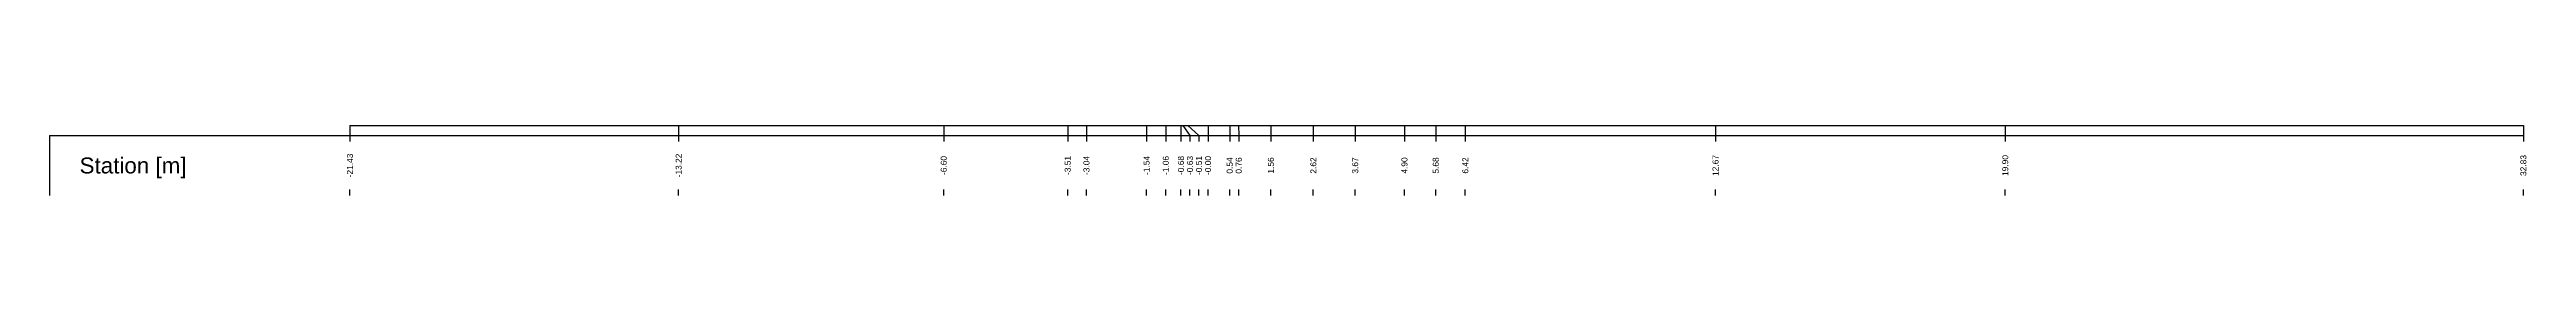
# Model space of a CAD drawing. Header units: millimetres. Extents: x -8 to 79, y -83 to 317.
# Drawn here: x -7.5 to 54.3, y 166.2 to 168 of the extents above; entities that cross this region are included whole.
import ezdxf
from ezdxf.enums import TextEntityAlignment as Align

# ---------------------------------------------------------------- set-up
doc = ezdxf.new("R2010")
doc.units = ezdxf.units.MM
doc.styles.get("Standard").update_dxf_attribs({"font": 'arial.ttf'})

msp = doc.modelspace()

# ---------------------------------------------------------------- texts
msp.add_text('Station [m]', height=0.4).set_placement((-6.75, 167), align=Align.MIDDLE_LEFT)
for s, p in [('-21.43', (0, 167)), ('-13.22', (8.206, 167)), ('-6.60', (14.824, 167)), ('-3.51', (17.919, 167)), ('-3.04', (18.388, 167)), ('-1.54', (19.889, 167)), ('-1.06', (20.368, 167)), ('-0.68', (20.747, 167)), ('-0.63', (20.972, 167)), ('-0.51', (21.197, 167)), ('-0.00', (21.424, 167)), ('0.54', (21.964, 167)), ('0.76', (22.189, 167)), ('1.56', (22.992, 167)), ('2.62', (24.052, 167)), ('3.67', (25.097, 167)), ('4.90', (26.327, 167)), ('5.68', (27.108, 167)), ('6.42', (27.846, 167)), ('12.67', (34.093, 167)), ('19.90', (41.326, 167)), ('32.83', (54.262, 167))]:
    msp.add_text(s, height=0.15, rotation=90).set_placement(p, align=Align.MIDDLE)

# ---------------------------------------------------------------- linework, layer by layer
at = {"layer": 'band'}
for p, q in [((0, 167.75), (0, 167.6)), ((8.206, 167.75), (8.206, 167.6)), ((14.824, 167.75), (14.824, 167.6)), ((17.919, 167.75), (17.919, 167.6)), ((18.388, 167.75), (18.388, 167.6)), ((19.889, 167.75), (19.889, 167.6)), ((20.368, 167.75), (20.368, 167.6)), ((20.747, 167.75), (20.747, 167.6)), ((20.972, 167.75), (20.972, 167.6)), ((21.197, 167.75), (21.197, 167.6)), ((21.424, 167.75), (21.424, 167.6)), ((21.964, 167.75), (21.964, 167.6)), ((22.189, 167.75), (22.189, 167.6)), ((22.992, 167.75), (22.992, 167.6)), ((24.052, 167.75), (24.052, 167.6)), ((25.097, 167.75), (25.097, 167.6)), ((26.327, 167.75), (26.327, 167.6)), ((27.108, 167.75), (27.108, 167.6)), ((27.846, 167.75), (27.846, 167.6)), ((34.093, 167.75), (34.093, 167.6)), ((41.326, 167.75), (41.326, 167.6)), ((54.262, 167.75), (54.262, 167.6)), ((0, 166.25), (0, 166.4)), ((8.206, 166.25), (8.206, 166.4)), ((14.824, 166.25), (14.824, 166.4)), ((17.919, 166.25), (17.919, 166.4)), ((18.388, 166.25), (18.388, 166.4)), ((19.889, 166.25), (19.889, 166.4)), ((20.368, 166.25), (20.368, 166.4)), ((20.747, 166.25), (20.747, 166.4)), ((20.972, 166.25), (20.972, 166.4)), ((21.197, 166.25), (21.197, 166.4)), ((21.424, 166.25), (21.424, 166.4)), ((21.964, 166.25), (21.964, 166.4)), ((22.189, 166.25), (22.189, 166.4)), ((22.992, 166.25), (22.992, 166.4)), ((24.052, 166.25), (24.052, 166.4)), ((25.097, 166.25), (25.097, 166.4)), ((26.327, 166.25), (26.327, 166.4)), ((27.108, 166.25), (27.108, 166.4)), ((27.846, 166.25), (27.846, 166.4)), ((34.093, 166.25), (34.093, 166.4)), ((41.326, 166.25), (41.326, 166.4)), ((54.262, 166.25), (54.262, 166.4))]:
    msp.add_line(p, q, dxfattribs=at)
at = {"layer": 'frame'}
for p, q in [((-7.5, 167.75), (54.262, 167.75)), ((-7.5, 167.75), (-7.5, 166.25)), ((0, 168), (54.262, 168))]:
    msp.add_line(p, q, dxfattribs=at)
at = {"layer": 'marker', "color": 253}
for p, q in [((0, 168), (0, 167.75)), ((8.206, 168), (8.206, 167.75)), ((14.824, 168), (14.824, 167.75)), ((17.919, 168), (17.919, 167.75)), ((18.388, 168), (18.388, 167.75)), ((19.889, 168), (19.889, 167.75)), ((20.368, 168), (20.368, 167.75)), ((20.747, 168), (20.747, 167.75)), ((20.798, 168), (20.972, 167.75)), ((20.917, 168), (21.197, 167.75)), ((21.424, 168), (21.424, 167.75)), ((21.964, 168), (21.964, 167.75)), ((22.187, 168), (22.189, 167.75)), ((22.992, 168), (22.992, 167.75)), ((24.052, 168), (24.052, 167.75)), ((25.097, 168), (25.097, 167.75)), ((26.327, 168), (26.327, 167.75)), ((27.108, 168), (27.108, 167.75)), ((27.846, 168), (27.846, 167.75)), ((34.093, 168), (34.093, 167.75)), ((41.326, 168), (41.326, 167.75)), ((54.262, 168), (54.262, 167.75))]:
    msp.add_line(p, q, dxfattribs=at)

msp.set_redraw_order([(e.dxf.handle, doc.entitydb.next_handle()) for e in msp.query("TEXT MTEXT ATTDEF DIMENSION ARC_DIMENSION")])  # texts and dimensions are drawn at this point

doc.saveas('drawing.dxf')
